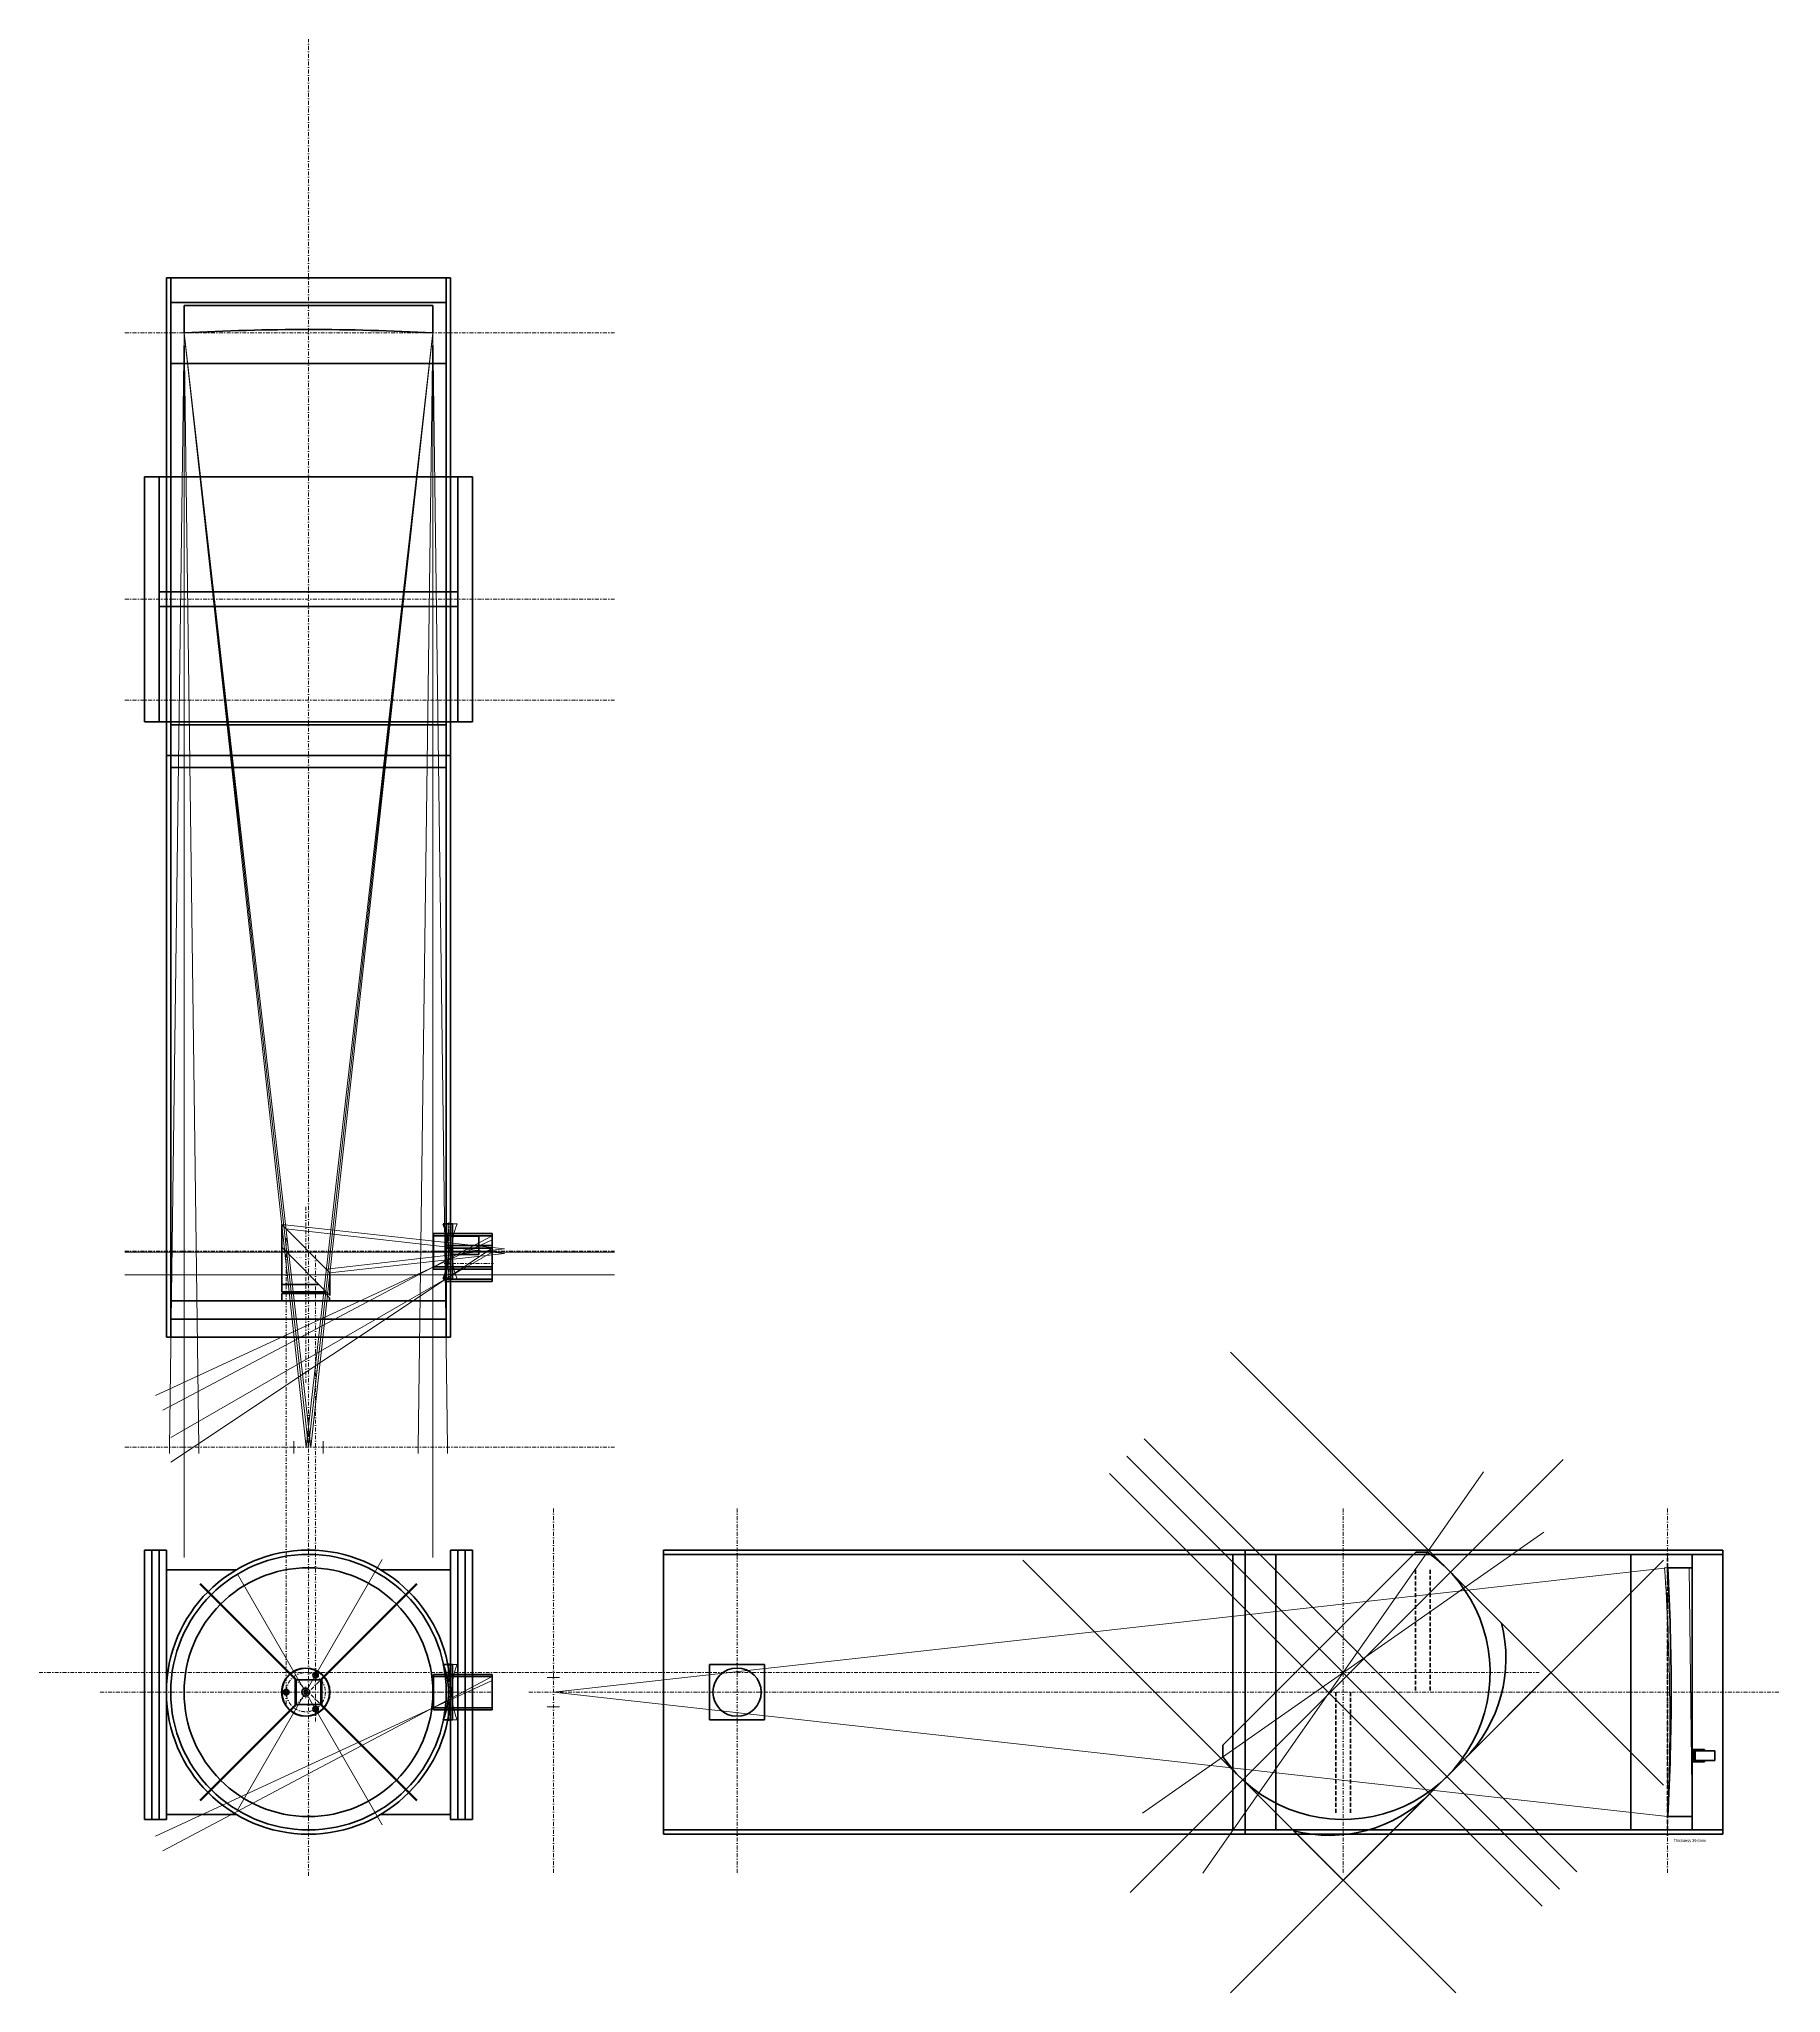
# Model space of a CAD drawing. Header units: millimetres. Extents: x -2000 to 3237, y -191 to 3000.
# Drawn here: x -140 to 2705, y -191 to 3000 of the extents above; entities that cross this region are included whole.
import ezdxf

# ---------------------------------------------------------------- set-up
doc = ezdxf.new("R2010")
doc.units = ezdxf.units.MM
doc.linetypes.add('DASHDOT2', pattern=[12.7, 6.35, -3.175, 0, -3.175])
doc.linetypes.add('DASHED2', pattern=[9.525, 6.35, -3.175])
doc.layers.get('0').update_dxf_attribs({"linetype": 'CONTINUOUS', "lineweight": 0})
for name, color, linetype, lineweight in [('Auxiliary', 1, 'CONTINUOUS', 18), ('Center', 7, 'DASHDOT2', 18), ('Contour', 7, 'CONTINUOUS', 35), ('Text', 7, 'CONTINUOUS', 15)]:
    doc.layers.add(name, color=color, linetype=linetype, lineweight=lineweight)
doc.styles.get("Standard").update_dxf_attribs({"font": 'txt', "width": 0.75})

# ---------------------------------------------------------------- blocks, each defined once
blk = doc.blocks.new('RCF-1 side')
at = {"layer": 'Auxiliary'}
for p, q in [((68, 25.4), (-457, -324.6)), ((68, 18.5), (-457, -284))]:
    blk.add_line(p, q, dxfattribs=at)
at = {"layer": 'Center'}
for p, q in [((0, -31.4), (0, 47)), ((-10.2, 0), (70, 0))]:
    blk.add_line(p, q, dxfattribs=at)
at = {"layer": 'Contour'}
for p, q in [((0, 45), (46, 45)), ((0, 15), (0, 45)), ((46, 15), (46, 45)), ((-8.2, 29.4), (68, 29.4)), ((-8.2, -29.4), (-8.2, 29.4)), ((-8.2, 25.4), (68, 25.4)), ((0, 15), (46, 15)), ((68, -29.4), (68, 29.4)), ((-8.2, -25.4), (68, -25.4)), ((-8.2, -29.4), (68, -29.4))]:
    blk.add_line(p, q, dxfattribs=at)
blk = doc.blocks.new('Focusor side')
at = {"layer": 'Auxiliary'}
for p, q in [((14, 45), (-1, 45)), ((-1, -45), (-1, 45)), ((-478.8, -235.3), (71, 19)), ((71, 25.4), (-466.9, -259.3)), ((-1, -45), (14, -45))]:
    blk.add_line(p, q, dxfattribs=at)
blk.add_arc((122, 0), 117, 157.3801, 202.6199, dxfattribs=at)
at = {"layer": 'Center'}
for p, q in [((0, -47), (0, 47)), ((-27, 0), (73, 0))]:
    blk.add_line(p, q, dxfattribs=at)
at = {"layer": 'Contour'}
for p, q in [((-9, 45), (6, 45)), ((6, -45), (6, 45)), ((-25, 29), (71, 29)), ((-25, -29), (-25, 29)), ((-25, 25.4), (71, 25.4)), ((71, -29), (71, 29)), ((-25, -25.4), (71, -25.4)), ((-25, -29), (71, -29)), ((6, -45), (-9, -45))]:
    blk.add_line(p, q, dxfattribs=at)
at = {"layer": 'Contour', "color": 7, "linetype": 'CONTINUOUS', "lineweight": 35}
blk.add_arc((-117, 0), 117, 337.3801, 22.6199, dxfattribs=at)

msp = doc.modelspace()

# ---------------------------------------------------------------- linework, layer by layer
at = {"layer": 'Auxiliary'}
for p, q in [((96.8, 2520), (72.8, 700)), ((96.8, 2520), (300, 700)), ((96.8, 2520), (96.8, 520)), ((120.8, 700), (96.8, 2520)), ((96.8, 2520), (296.1, 700)), ((303.8, 700), (96.8, 2520)), ((296.1, 700), (503.2, 2520)), ((300, 700), (503.2, 2520)), ((303.8, 700), (503.2, 2520)), ((503.2, 2520), (479.2, 700)), ((503.2, 2520), (503.2, 520)), ((527.2, 700), (503.2, 2520)), ((256.3, 1063.7), (620, 1023.9)), ((620, 1016.2), (263.2, 1056.8)), ((620, 1023.9), (329.2, 990.8)), ((0, 1018.5), (800, 1018.5)), ((620, 1016.2), (335, 985)), ((0, 981.5), (800, 981.5)), ((1806.2, 855.3), (2513.3, 148.2)), ((72.8, 690), (72.8, 710)), ((120.8, 690), (120.8, 710)), ((276, 690), (276, 710)), ((324, 690), (324, 710)), ((479.2, 690), (479.2, 710)), ((527.2, 690), (527.2, 710)), ((1664.7, 713.8), (2371.8, 6.7)), ((1636.4, 685.6), (2343.6, -21.6)), ((1642.1, -27.2), (2349.2, 679.9)), ((1608.2, 657.3), (2315.3, -49.8)), ((1760.6, 4.3), (2219.4, 659.7)), ((2317.7, 561.4), (1662.3, 102.6)), ((184.2, 107.1), (420.6, 516.5)), ((1466.7, 515.8), (2173.8, -191.3)), ((1806.2, -191.3), (2513.3, 515.8)), ((184.2, 492.9), (420.6, 83.5)), ((2520, 503.2), (700, 300)), ((2515, 503.2), (2555, 503.7)), ((2555, 503.7), (2560, 97.3)), ((690, 324), (710, 324)), ((700, 300), (2520, 96.8)), ((690, 276), (710, 276)), ((2520, 96.8), (2560, 97.3))]:
    msp.add_line(p, q, dxfattribs=at)
msp.add_arc((-1122.2, 255.5), 3645.7, 357.5048, 3.8952, dxfattribs=at)
at = {"layer": 'Center'}
for p, q in [((300, 0), (300, 3000)), ((0, 2520), (800, 2520)), ((0, 2085), (800, 2085)), ((0, 1920), (800, 1920)), ((295.6, 805), (295.6, 1095)), ((263.6, 280), (263.6, 1044)), ((0, 1020), (800, 1020)), ((311.6, 252.3), (311.6, 1020)), ((0, 700), (800, 700)), ((700, 600), (700, 0)), ((1000, 600), (1000, 0)), ((1990, 600), (1990, 0)), ((2520, 600), (2520, 0)), ((123.2, 123.2), (476.8, 476.8)), ((123.2, 476.8), (476.8, 123.2)), ((-140, 332), (2310, 332)), ((-40, 300), (572, 300)), ((295.6, 290), (295.6, 310)), ((660, 300), (2705, 300))]:
    msp.add_line(p, q, dxfattribs=at)
msp.add_circle((295.6, 300), 32, dxfattribs=at)
at = {"layer": 'Contour'}
for p, q in [((68, 2610), (532, 2610)), ((68, 880), (68, 2610)), ((75, 880), (75, 2610)), ((525, 880), (525, 2610)), ((532, 880), (532, 2610)), ((96.8, 2565), (503.2, 2565)), ((96.8, 2520), (96.8, 2565)), ((503.2, 2520), (503.2, 2565)), ((32, 1885), (32, 2285)), ((32, 2285), (568, 2285)), ((56, 1885), (56, 2285)), ((544, 1885), (544, 2285)), ((568, 1885), (568, 2285)), ((56, 2097), (544, 2097)), ((56, 2073), (544, 2073)), ((32, 1885), (568, 1885)), ((68, 1830), (532, 1830)), ((256.3, 1026.7), (256.3, 1063.7)), ((335, 985), (256.3, 1063.7)), ((335, 948), (256.3, 1026.7)), ((256.6, 954), (256.6, 1026.4)), ((256.6, 966), (317, 966)), ((335, 948), (335, 985)), ((75, 939), (525, 939)), ((256.6, 954), (329, 954)), ((256.6, 951), (256.6, 939)), ((256.6, 951), (327.8, 951)), ((334.6, 944.1), (327.8, 951)), ((334.6, 939), (334.6, 944.1)), ((75, 909), (525, 909)), ((68, 880), (532, 880)), ((32, 532), (68, 532)), ((32, 92), (32, 532)), ((44, 92), (44, 532)), ((56, 92), (56, 532)), ((68, 92), (68, 532)), ((532, 532), (568, 532)), ((532, 92), (532, 532)), ((544, 92), (544, 532)), ((556, 92), (556, 532)), ((568, 92), (568, 532)), ((880, 532), (880, 68)), ((880, 532), (2610, 532)), ((880, 525), (2610, 525)), ((1793.4, 213.2), (2108.8, 528.6)), ((1830, 532), (1830, 68)), ((2108.8, 528.6), (2127.7, 528.6)), ((2610, 532), (2610, 68)), ((68, 500), (182.4, 500)), ((417.6, 500), (532, 500)), ((2520, 503.2), (2560, 503.2)), ((2560, 503.2), (2560, 96.8)), ((122.7, 476.2), (278.4, 320.5)), ((123.8, 477.3), (280, 321.1)), ((320, 321.1), (476.2, 477.3)), ((321.6, 320.5), (477.3, 476.2)), ((2248.5, 412.9), (2329.4, 332)), ((278.4, 279.5), (278.4, 320.5)), ((280, 278.9), (280, 321.1)), ((280, 320), (320, 320)), ((320, 278.9), (320, 321.1)), ((321.6, 279.5), (321.6, 320.5)), ((955, 345), (1045, 345)), ((955, 255), (955, 345)), ((1045, 255), (1045, 345)), ((2329.4, 332), (2188, 190.6)), ((122.7, 123.8), (278.4, 279.5)), ((123.8, 122.7), (280, 278.9)), ((280, 280), (320, 280)), ((320, 278.9), (476.2, 122.7)), ((321.6, 279.5), (477.3, 123.8)), ((955, 255), (1045, 255)), ((1793.4, 194.3), (1793.4, 213.2)), ((2580, 206.1), (2560, 206.1)), ((2560, 206.1), (2560, 186.1)), ((2597, 204.1), (2562, 204.1)), ((2562, 204.1), (2562, 188.1)), ((2565, 204.1), (2565, 188.1)), ((2580, 206.1), (2580, 204.1)), ((2597, 204.1), (2597, 188.1)), ((2580, 186.1), (2560, 186.1)), ((2597, 188.1), (2562, 188.1)), ((2580, 188.1), (2580, 186.1)), ((1990, -7.4), (2131.4, 134)), ((68, 100), (182.4, 100)), ((417.6, 100), (532, 100)), ((2520, 96.8), (2560, 96.8)), ((32, 92), (68, 92)), ((532, 92), (568, 92)), ((880, 75), (2610, 75)), ((880, 68), (2610, 68)), ((1909.1, 73.5), (1990, -7.4))]:
    msp.add_line(p, q, dxfattribs=at)
at = {"layer": 'Contour', "linetype": 'CONTINUOUS'}
for p, q in [((75, 2570), (525, 2570)), ((75, 2470), (525, 2470)), ((75, 1880), (525, 1880)), ((75, 1810), (525, 1810)), ((1810, 525), (1810, 75)), ((1880, 525), (1880, 75)), ((2460, 75), (2460, 525)), ((2560, 75), (2560, 525))]:
    msp.add_line(p, q, dxfattribs=at)
at = {"layer": 'Contour', "linetype": 'DASHED2'}
for p, q in [((2520, 75), (2520, 525)), ((2108, 499.6), (2108, 300)), ((2132, 499.6), (2132, 300)), ((1978, 300), (1978, 100.4)), ((2002, 300), (2002, 100.4))]:
    msp.add_line(p, q, dxfattribs=at)
at = {"layer": 'Contour'}
for centre, radius in [((300, 300), 232), ((300, 300), 225), ((300, 300), 203.2), ((295.6, 300), 39.4), ((295.6, 300), 39), ((311.6, 327.7), 4.5), ((311.6, 327.7), 2.5), ((1000, 300), 39.4), ((263.6, 300), 4.5), ((263.6, 300), 2.5), ((295.6, 300), 6.5), ((295.6, 300), 3), ((311.6, 272.3), 4.5), ((311.6, 272.3), 2.5)]:
    msp.add_circle(centre, radius, dxfattribs=at)
for centre, radius, start, end in [((300, -1120), 3645.7, 86.8048, 93.1952), ((1990, 332), 240, 215, 55), ((-1120, 300), 3645.7, 356.8048, 3.1952), ((2023.9, 354.6), 232, 315, 374.5497), ((1967.4, 298.1), 232, 255.4503, 315)]:
    msp.add_arc(centre, radius, start, end, dxfattribs=at)

# ---------------------------------------------------------------- block references
for name, p in [('Focusor side', (529, 1020)), ('RCF-1 side', (532, 1000)), ('Focusor side', (529, 300))]:
    msp.add_blockref(name, p)

# ---------------------------------------------------------------- texts
at = {"layer": 'Auxiliary', "insert": (280, 1010), "char_height": 1, "width": 12.611, "attachment_point": 1}
msp.add_mtext('Elliptical\\~Flat\\~393g', dxfattribs=at)
at = {"layer": 'Text', "insert": (2530, 60), "char_height": 5, "width": 58.194, "attachment_point": 1}
msp.add_mtext('Thickness\\~39.6mm', dxfattribs=at)

doc.saveas('drawing.dxf')
